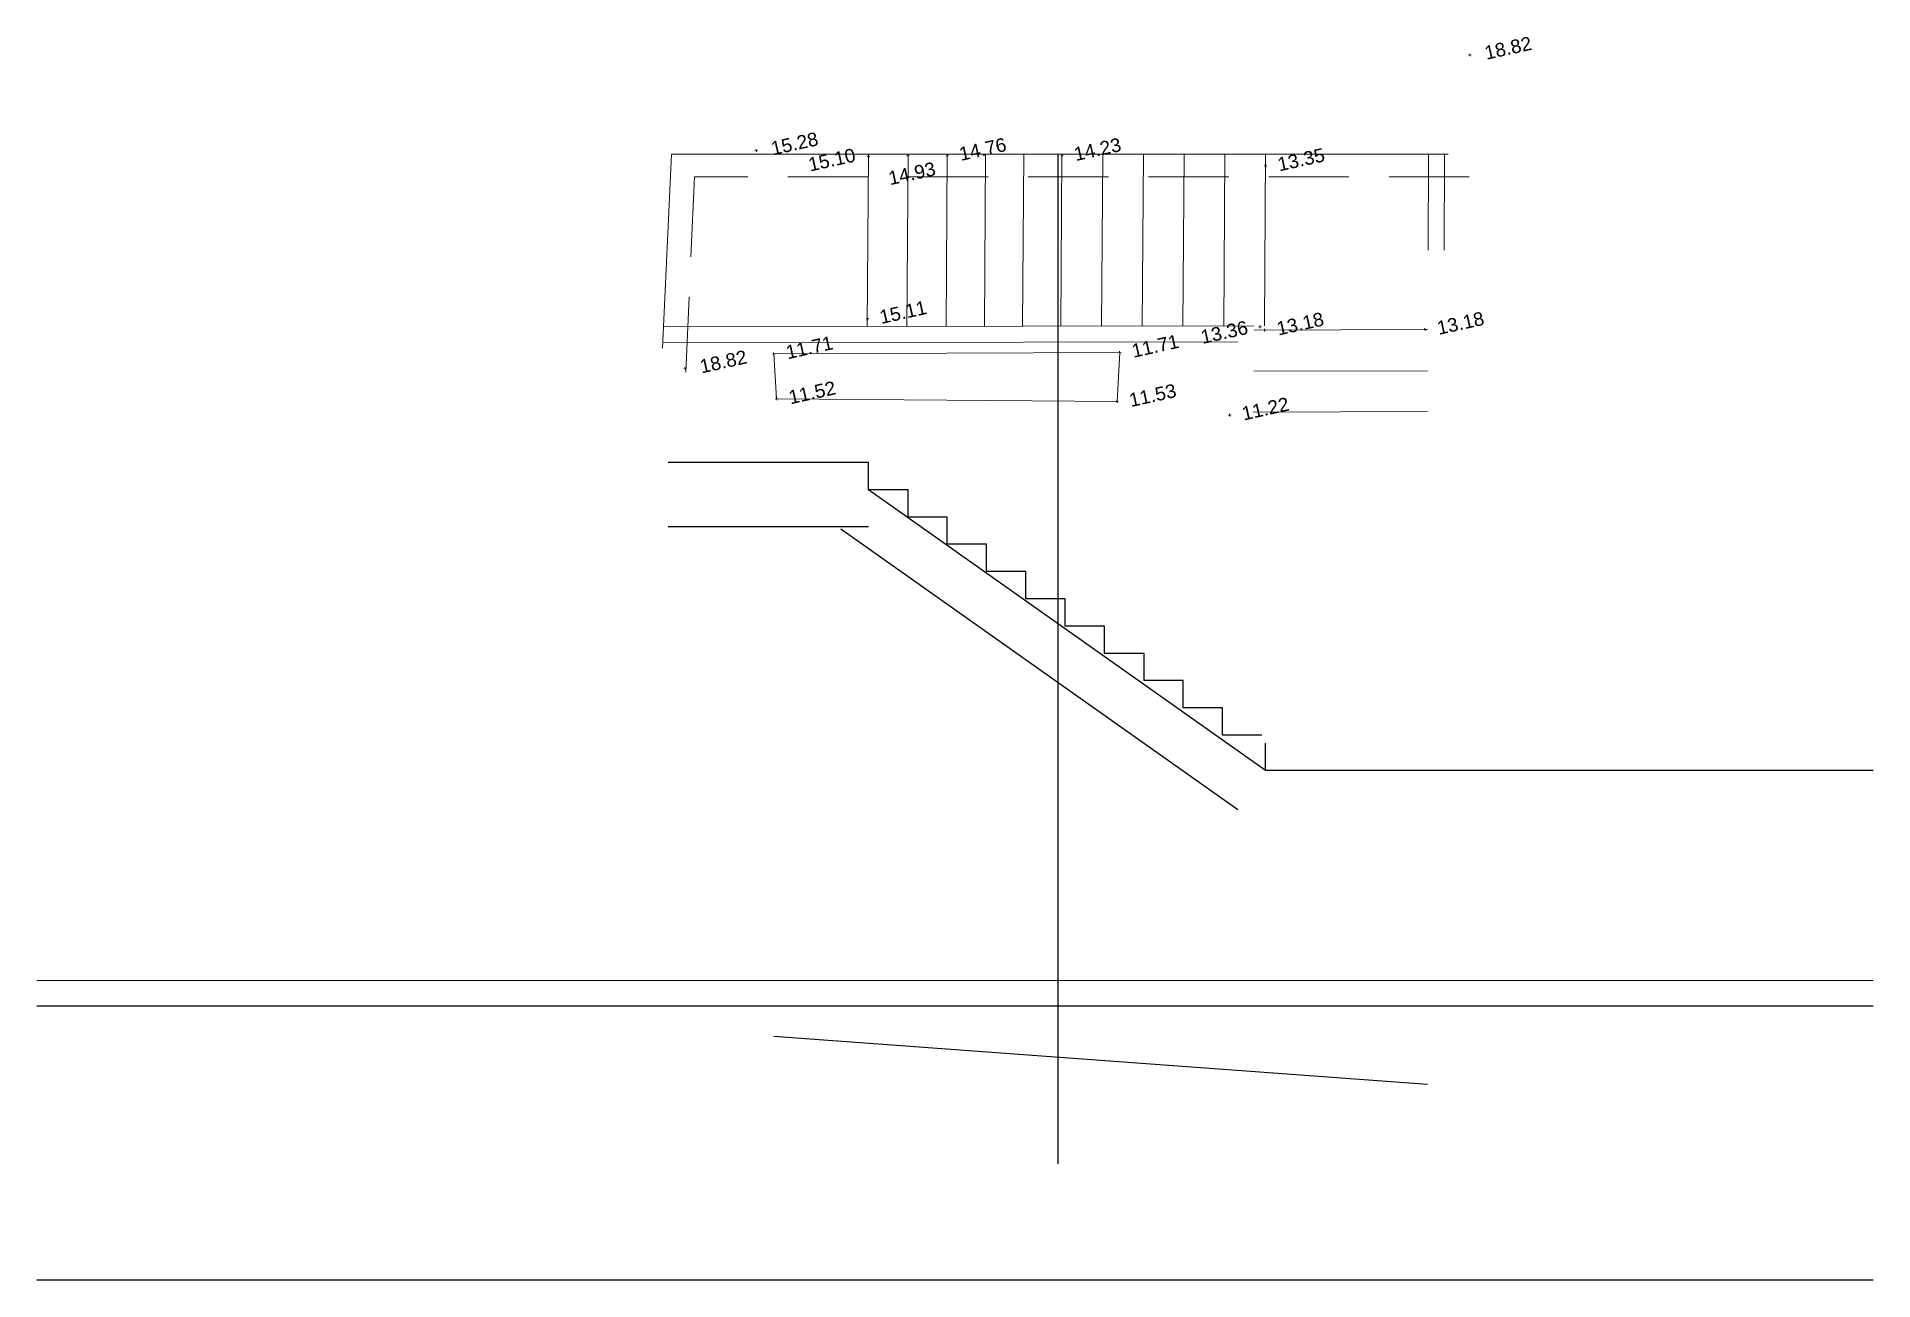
# Model space of a CAD drawing. Header units: millimetres. Extents: x 1778 to 2471, y 1406 to 1876.
# Drawn here: x 1956.51 to 1967.96, y 1513.47 to 1521.22 of the extents above; entities that cross this region are included whole.
import ezdxf
from ezdxf.enums import TextEntityAlignment as Align

# ---------------------------------------------------------------- set-up
doc = ezdxf.new("R2010")
doc.units = ezdxf.units.MM
doc.linetypes.add('RAYITAS', pattern=[0.5, 0.25, -0.25])
doc.linetypes.add('TRAZOS', pattern=[0.75, 0.5, -0.25])
for name, color, linetype, lineweight in [('02_Lev_22abril2023', 7, 'Continuous', 0), ('05_Cerceas', 7, 'Continuous', 0), ('06_Soleiras', 7, 'Continuous', 0), ('construcao', 6, 'Continuous', 0), ('escadas_degraus', 7, 'Continuous', 0), ('muro', 7, 'Continuous', 0)]:
    doc.layers.add(name, color=color, linetype=linetype, lineweight=lineweight)
doc.styles.add('Arial', font='arial.ttf', dxfattribs={"height": 0.2})

msp = doc.modelspace()

# ---------------------------------------------------------------- texts
at = {"layer": '02_Lev_22abril2023', "style": 'Arial'}
for s, p in [('14.76', (1962.274, 1520.447)), ('14.23', (1962.99, 1520.446)), ('15.10', (1961.333, 1520.381)), ('13.35', (1964.26, 1520.382)), ('15.11', (1961.777, 1519.43)), ('13.18', (1964.254, 1519.358)), ('13.18', (1965.254, 1519.362)), ('11.71', (1961.193, 1519.21)), ('11.71', (1963.35, 1519.219)), ('11.52', (1961.21, 1518.929)), ('11.53', (1963.334, 1518.912)), ('11.22', (1964.037, 1518.828))]:
    msp.add_text(s, height=0.085, rotation=12.5309, dxfattribs=at).set_placement(p)
msp.add_text('14.93', height=0.085, rotation=12.5309, dxfattribs=at).set_placement((1961.983, 1520.303), align=Align.BOTTOM_CENTER)
msp.add_text('13.36', height=0.085, rotation=12.5309, dxfattribs=at).set_placement((1964.076, 1519.345), align=Align.BOTTOM_RIGHT)
at = {"layer": '05_Cerceas', "style": 'Arial'}
for p in [(1965.551, 1521.078), (1960.656, 1519.122)]:
    msp.add_text('18.82', height=0.085, rotation=12.5309, dxfattribs=at).set_placement(p)
at = {"layer": '06_Soleiras', "style": 'Arial'}
msp.add_text('15.28', height=0.085, rotation=12.5309, dxfattribs=at).set_placement((1961.1, 1520.482))

# ---------------------------------------------------------------- linework, layer by layer
for p, q in [((1962.879, 1520.49), (1962.879, 1514.193)), ((1961.698, 1518.566), (1960.447, 1518.566)), ((1961.698, 1518.396), (1961.698, 1518.566)), ((1961.944, 1518.396), (1961.698, 1518.396)), ((1964.174, 1516.646), (1961.698, 1518.396)), ((1961.944, 1518.226), (1961.944, 1518.396)), ((1961.698, 1518.166), (1960.447, 1518.166)), ((1964.001, 1516.401), (1961.524, 1518.151)), ((1962.188, 1518.226), (1961.944, 1518.226)), ((1962.188, 1518.056), (1962.188, 1518.226)), ((1962.434, 1518.056), (1962.188, 1518.056)), ((1962.434, 1517.886), (1962.434, 1518.056)), ((1962.679, 1517.886), (1962.434, 1517.886)), ((1962.679, 1517.716), (1962.679, 1517.886)), ((1962.925, 1517.716), (1962.679, 1517.716)), ((1962.925, 1517.546), (1962.925, 1517.716)), ((1963.169, 1517.546), (1962.925, 1517.546)), ((1963.169, 1517.376), (1963.169, 1517.546)), ((1963.416, 1517.376), (1963.169, 1517.376)), ((1963.416, 1517.206), (1963.416, 1517.376)), ((1963.66, 1517.206), (1963.416, 1517.206)), ((1963.66, 1517.036), (1963.66, 1517.206)), ((1963.906, 1517.036), (1963.66, 1517.036)), ((1963.906, 1516.866), (1963.906, 1517.036)), ((1964.151, 1516.866), (1963.906, 1516.866)), ((1964.174, 1516.646), (1964.174, 1516.816)), ((1967.964, 1516.646), (1964.174, 1516.646)), ((1967.964, 1515.176), (1956.509, 1515.176)), ((1965.183, 1514.686), (1961.107, 1514.986)), ((1967.964, 1513.466), (1956.509, 1513.466))]:
    msp.add_line(p, q)
at = {"layer": '02_Lev_22abril2023', "linetype": 'Continuous', "lineweight": 0}
for p, q in [((1961.689, 1520.474), (1961.706, 1520.477)), ((1961.699, 1520.467), (1961.696, 1520.484)), ((1961.935, 1520.477), (1961.952, 1520.481)), ((1961.945, 1520.471), (1961.942, 1520.487)), ((1962.18, 1520.479), (1962.196, 1520.483)), ((1962.19, 1520.473), (1962.186, 1520.489)), ((1962.896, 1520.478), (1962.912, 1520.482)), ((1962.906, 1520.472), (1962.902, 1520.488)), ((1964.166, 1520.414), (1964.182, 1520.418)), ((1964.176, 1520.407), (1964.172, 1520.424)), ((1961.682, 1519.462), (1961.699, 1519.465)), ((1961.693, 1519.455), (1961.689, 1519.472)), ((1964.131, 1519.411), (1964.148, 1519.414)), ((1964.141, 1519.404), (1964.138, 1519.421)), ((1964.17, 1519.384), (1964.167, 1519.401)), ((1965.17, 1519.387), (1965.166, 1519.404)), ((1964.16, 1519.391), (1964.177, 1519.394)), ((1965.16, 1519.394), (1965.177, 1519.398)), ((1961.099, 1519.242), (1961.116, 1519.246)), ((1961.109, 1519.236), (1961.105, 1519.252)), ((1963.256, 1519.251), (1963.273, 1519.255)), ((1963.266, 1519.245), (1963.263, 1519.261)), ((1961.115, 1518.961), (1961.132, 1518.965)), ((1961.125, 1518.955), (1961.122, 1518.972)), ((1963.24, 1518.944), (1963.256, 1518.948)), ((1963.25, 1518.938), (1963.246, 1518.954)), ((1963.942, 1518.86), (1963.959, 1518.864)), ((1963.952, 1518.854), (1963.949, 1518.87))]:
    msp.add_line(p, q, dxfattribs=at)
for p in [(1961.697, 1520.476), (1961.944, 1520.479), (1962.188, 1520.481), (1962.904, 1520.48), (1964.174, 1520.416), (1961.691, 1519.464), (1964.14, 1519.413), (1964.168, 1519.392), (1965.168, 1519.396), (1961.107, 1519.244), (1963.265, 1519.253), (1961.124, 1518.963), (1963.248, 1518.946), (1963.951, 1518.862)]:
    msp.add_point(p, dxfattribs=at)
at = {"layer": '05_Cerceas', "linetype": 'Continuous', "lineweight": 0}
for p, q in [((1965.44, 1521.106), (1965.456, 1521.11)), ((1965.45, 1521.1), (1965.446, 1521.116)), ((1960.545, 1519.15), (1960.562, 1519.154)), ((1960.555, 1519.144), (1960.551, 1519.16))]:
    msp.add_line(p, q, dxfattribs=at)
for p in [(1965.448, 1521.108), (1960.553, 1519.152)]:
    msp.add_point(p, dxfattribs=at)
at = {"layer": '06_Soleiras', "linetype": 'Continuous', "lineweight": 0}
for p, q in [((1960.989, 1520.511), (1961.006, 1520.514)), ((1960.999, 1520.504), (1960.996, 1520.521))]:
    msp.add_line(p, q, dxfattribs=at)
msp.add_point((1960.998, 1520.513), dxfattribs=at)
at = {"layer": 'construcao', "linetype": 'Continuous', "lineweight": 9}
for p, q in [((1960.468, 1520.49), (1960.413, 1519.28)), ((1965.29, 1520.49), (1960.468, 1520.49)), ((1967.964, 1515.336), (1956.509, 1515.336))]:
    msp.add_line(p, q, dxfattribs=at)
at = {"layer": 'construcao', "linetype": 'RAYITAS', "lineweight": 5}
msp.add_line((1965.312, 1520.49), (1965.29, 1520.49), dxfattribs=at)
at = {"layer": 'construcao', "linetype": 'TRAZOS', "lineweight": 9}
for p, q in [((1960.612, 1520.349), (1960.557, 1519.13)), ((1965.444, 1520.349), (1960.612, 1520.349))]:
    msp.add_line(p, q, dxfattribs=at)
at = {"layer": 'escadas_degraus', "linetype": 'Continuous', "lineweight": 5}
for p, q in [((1961.698, 1520.49), (1961.69, 1519.414)), ((1961.944, 1520.49), (1961.936, 1519.415)), ((1962.188, 1520.49), (1962.181, 1519.415)), ((1962.427, 1520.49), (1962.42, 1519.415)), ((1962.666, 1520.49), (1962.658, 1519.416)), ((1962.904, 1520.49), (1962.897, 1519.416)), ((1963.158, 1520.49), (1963.151, 1519.417)), ((1963.412, 1520.49), (1963.405, 1519.417)), ((1963.666, 1520.49), (1963.659, 1519.417)), ((1963.92, 1520.49), (1963.913, 1519.418)), ((1964.174, 1520.49), (1964.167, 1519.418)), ((1965.185, 1519.396), (1964.102, 1519.392)), ((1963.265, 1519.253), (1961.107, 1519.244)), ((1961.124, 1518.963), (1961.107, 1519.244)), ((1963.248, 1518.946), (1963.265, 1519.253)), ((1965.184, 1519.139), (1964.1, 1519.136)), ((1963.248, 1518.946), (1961.124, 1518.963)), ((1965.183, 1518.884), (1964.097, 1518.88))]:
    msp.add_line(p, q, dxfattribs=at)
at = {"layer": 'muro', "linetype": 'Continuous', "lineweight": 5}
for p, q in [((1965.19, 1520.49), (1965.188, 1519.891)), ((1965.29, 1520.49), (1965.288, 1519.891)), ((1962.663, 1519.416), (1960.419, 1519.412)), ((1964.103, 1519.418), (1962.663, 1519.416)), ((1962.664, 1519.316), (1960.415, 1519.312)), ((1964.002, 1519.318), (1962.664, 1519.316))]:
    msp.add_line(p, q, dxfattribs=at)

msp.set_redraw_order([(e.dxf.handle, doc.entitydb.next_handle()) for e in msp.query("TEXT MTEXT ATTDEF DIMENSION ARC_DIMENSION")])  # texts and dimensions are drawn at this point

doc.saveas('drawing.dxf')
